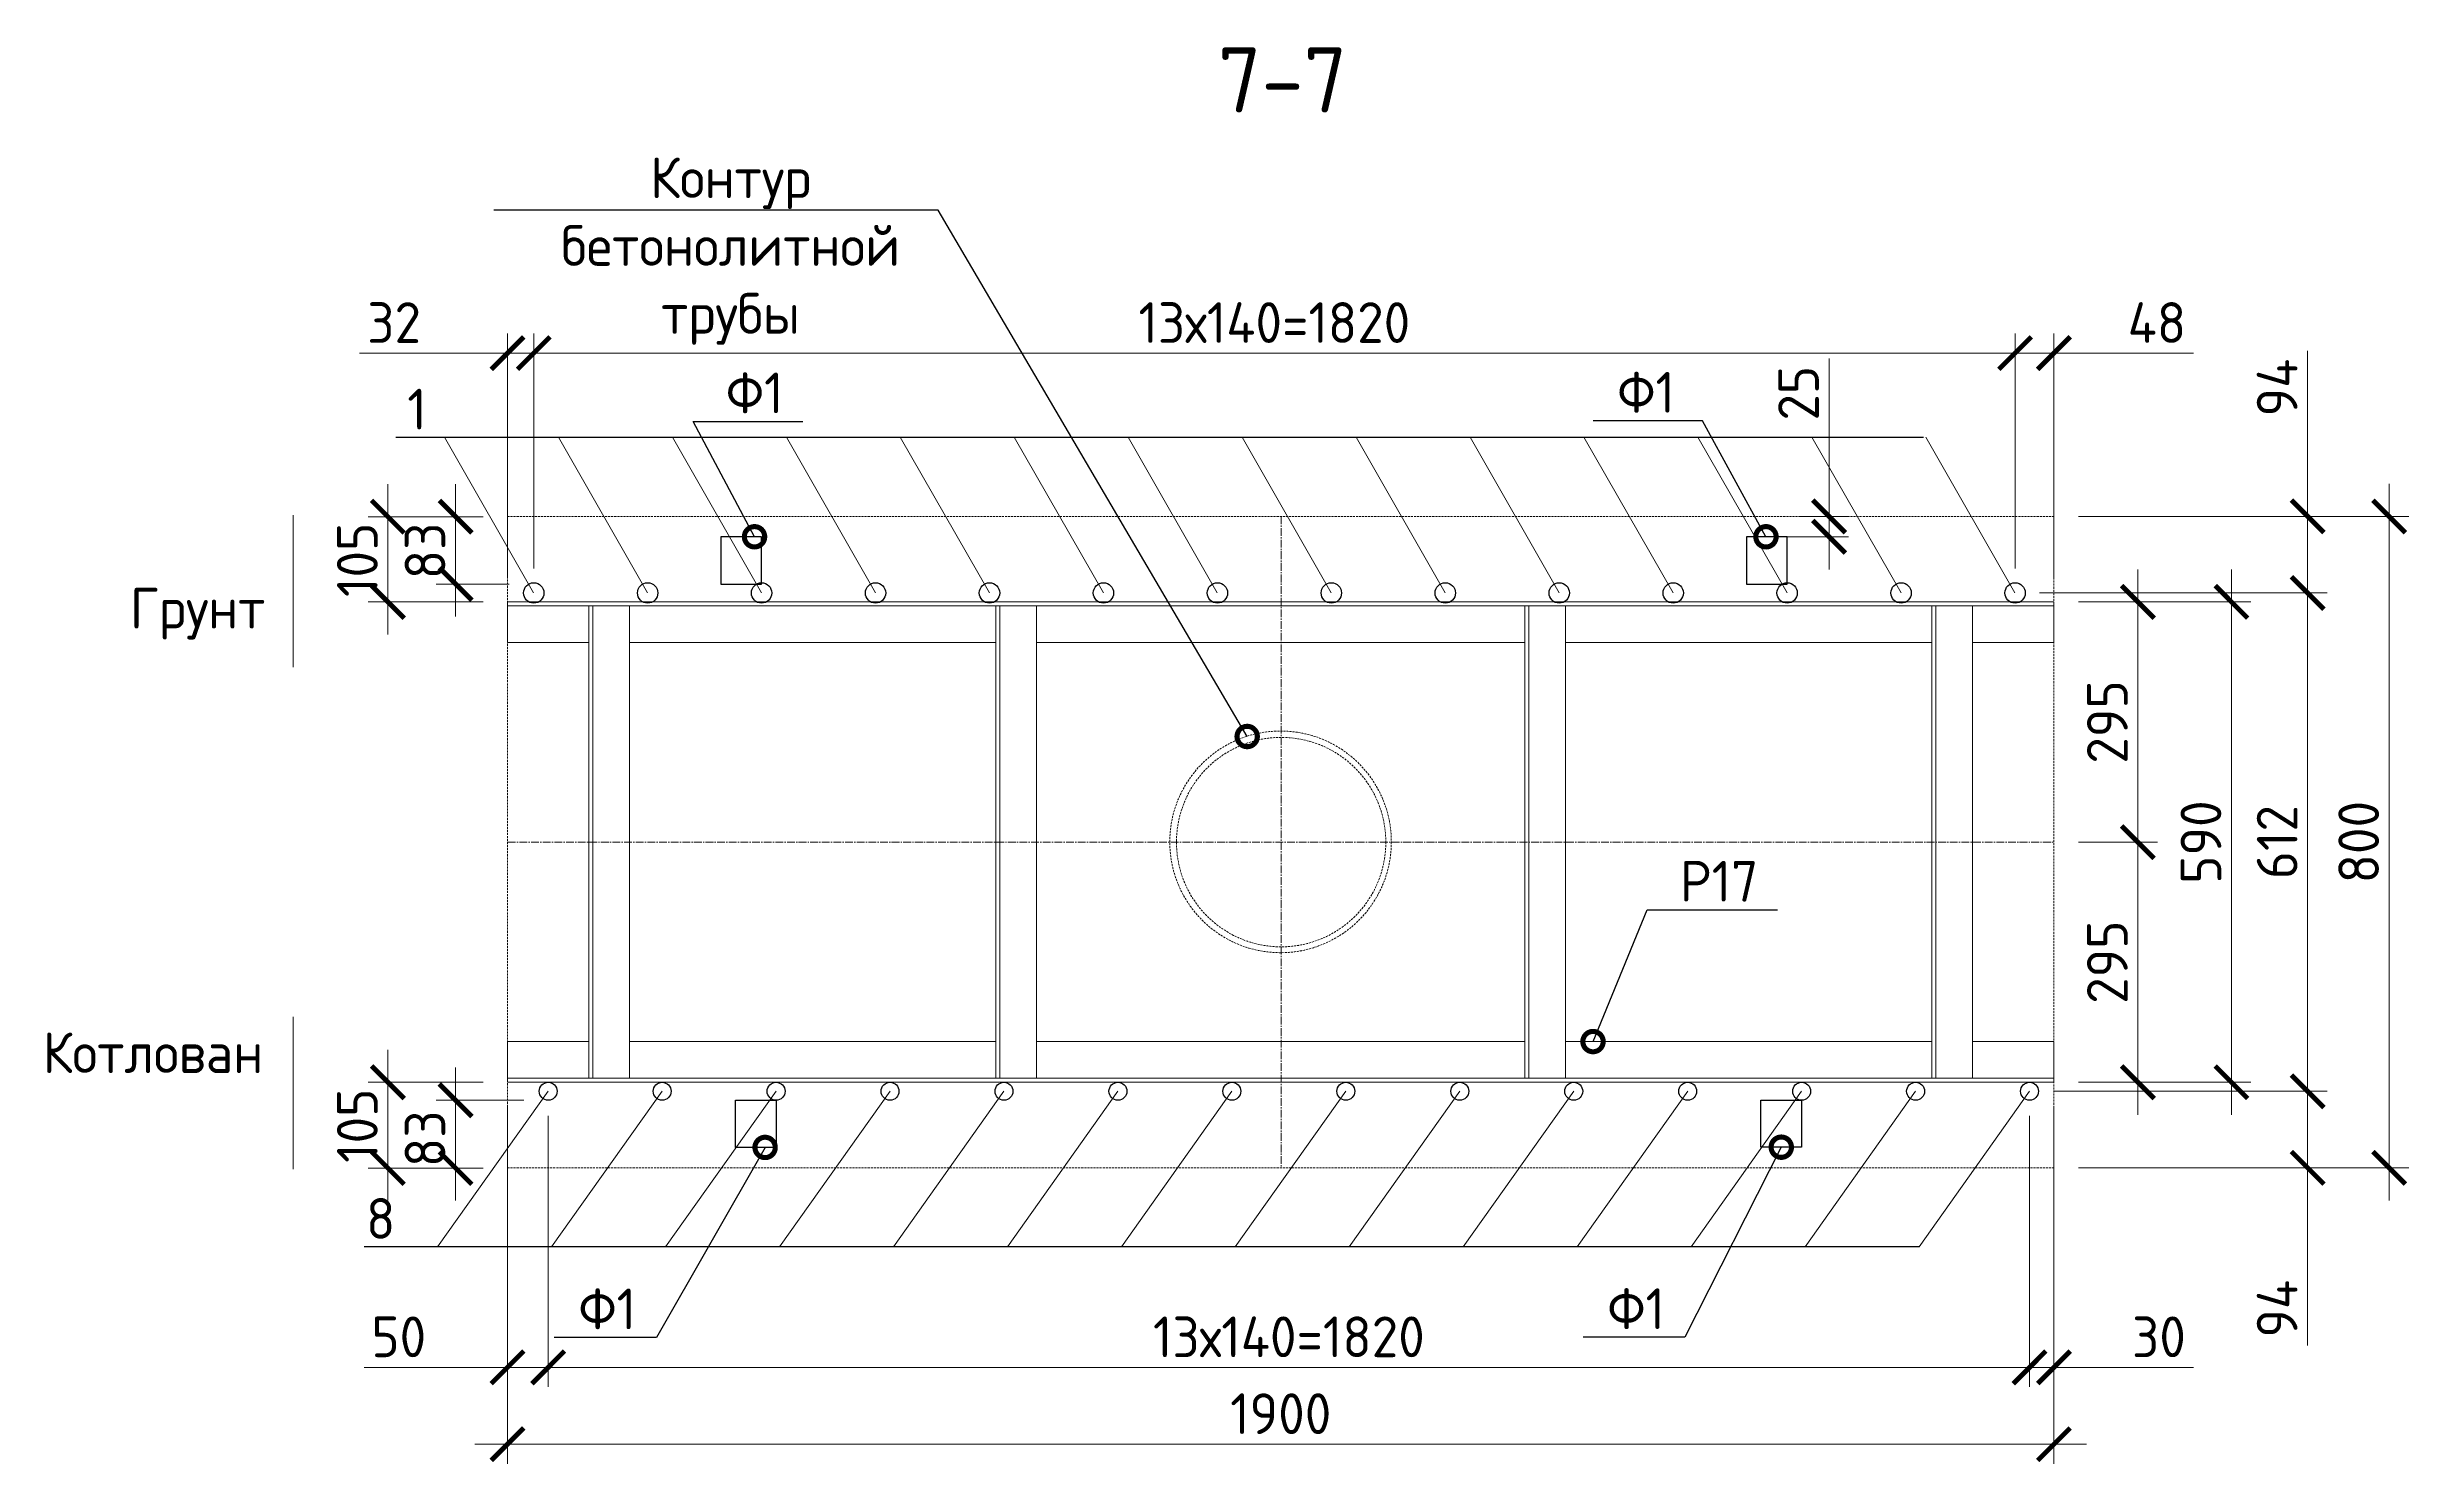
# Model space of a CAD drawing. Header units: millimetres. Extents: x -65574 to 111613, y -106550 to -50518.
# Drawn here: x 18246 to 21147, y -66357 to -64617 of the extents above; entities that cross this region are included whole.
import ezdxf
from ezdxf import colors
from ezdxf.entities.mleader import LeaderData, LeaderLine
from ezdxf.math import Vec2, Vec3

# ---------------------------------------------------------------- set-up
doc = ezdxf.new("R2010")
doc.units = ezdxf.units.MM
doc.linetypes.add('CENTER2', pattern=[28.575, 19.05, -3.175, 3.175, -3.175])
doc.linetypes.add('невидимая', pattern=[0.375, 0.25, -0.125])
doc.layers.get('Defpoints').update_dxf_attribs({"color": 6})
doc.styles.add('GOST-2.304_Type-B', font='GOST Common.ttf')
doc.dimstyles.new('УРСТ', dxfattribs={"dimtxt": 2.5, "dimasz": 2, "dimexe": 1.2, "dimexo": 1.5, "dimtad": 1, "dimdec": 0, "dimrnd": 1, "dimtxsty": 'GOST-2.304_Type-B', "dimblk": 'ARCHTICK', "dimcen": 2, "dimdle": 2, "dimazin": 3, "dimtfac": 1, "dimtdec": 0, "dimtmove": 1, "dimatfit": 0, "dimldrblk": 'NONE', "dimlwd": 15, "dimlwe": 15})

# ---------------------------------------------------------------- blocks, each defined once
blk = doc.blocks.new('_ArchTick')
at = {"color": 0, "linetype": 'ByBlock', "const_width": 0.15}
blk.add_lwpolyline([(-0.5, -0.5), (0.5, 0.5)], dxfattribs=at)
blk = doc.blocks.new('*D322')
at = {"color": 0, "lineweight": 15, "ltscale": 100, "transparency": 16777216}
for p, q in [((18843.3, -65257.6), (18843.3, -64969)), ((20663.3, -65257.6), (20663.3, -64969)), ((18803.3, -64993), (20703.3, -64993))]:
    blk.add_line(p, q, dxfattribs=at)
at = {"layer": 'Defpoints', "color": 0, "lineweight": -2, "ltscale": 100, "transparency": 16777216}
for p in [(20663.3, -64993), (18843.3, -65287.6), (20663.3, -65287.6)]:
    blk.add_point(p, dxfattribs=at)
at = {"color": 0, "lineweight": 15, "ltscale": 100, "transparency": 16777216, "xscale": 40, "yscale": 40, "zscale": 40, "rotation": 180}
blk.add_blockref('_ArchTick', (18843.3, -64993), dxfattribs=at)
at = {"color": 0, "lineweight": 15, "ltscale": 100, "transparency": 16777216, "xscale": 40, "yscale": 40, "zscale": 40}
blk.add_blockref('_ArchTick', (20663.3, -64993), dxfattribs=at)
at = {"color": 0, "lineweight": 15, "ltscale": 100, "transparency": 16777216, "insert": (19753.3, -64955.5), "char_height": 50, "attachment_point": 5, "style": 'GOST-2.304_Type-B'}
blk.add_mtext('\\A1;13х140=1820', dxfattribs=at)
blk = doc.blocks.new('_None')
blk = doc.blocks.new('*D323')
at = {"color": 0, "lineweight": 15, "ltscale": 100, "transparency": 16777216}
for p, q in [((18811.1, -65268.6), (18811.1, -64969)), ((18843.3, -65257.6), (18843.3, -64969)), ((18629.3, -64993), (18811.1, -64993)), ((18811.1, -64993), (18771.1, -64993)), ((18843.3, -64993), (18811.1, -64993)), ((18843.3, -64993), (18811.1, -64993)), ((18843.3, -64993), (18883.3, -64993))]:
    blk.add_line(p, q, dxfattribs=at)
at = {"layer": 'Defpoints', "color": 0, "lineweight": -2, "ltscale": 100, "transparency": 16777216}
for p in [(18811.1, -64993), (18811.1, -65298.6), (18843.3, -65287.6)]:
    blk.add_point(p, dxfattribs=at)
at = {"color": 0, "lineweight": 15, "ltscale": 100, "transparency": 16777216, "xscale": 40, "yscale": 40, "zscale": 40}
blk.add_blockref('_ArchTick', (18811.1, -64993), dxfattribs=at)
at = {"color": 0, "lineweight": 15, "ltscale": 100, "transparency": 16777216, "xscale": 40, "yscale": 40, "zscale": 40, "rotation": 180}
blk.add_blockref('_ArchTick', (18843.3, -64993), dxfattribs=at)
at = {"color": 0, "lineweight": 15, "ltscale": 100, "transparency": 16777216, "insert": (18671.8, -64955.5), "char_height": 50, "attachment_point": 5, "style": 'GOST-2.304_Type-B'}
blk.add_mtext('\\A1;32', dxfattribs=at)
blk = doc.blocks.new('*D324')
at = {"color": 0, "lineweight": 15, "ltscale": 100, "transparency": 16777216}
for p, q in [((20663.3, -65257.6), (20663.3, -64969)), ((20711.1, -65268.6), (20711.1, -64969)), ((20663.3, -64993), (20623.3, -64993)), ((20663.3, -64993), (20711.1, -64993)), ((20663.3, -64993), (20711.1, -64993)), ((20711.1, -64993), (20751.1, -64993)), ((20882.6, -64993), (20711.1, -64993))]:
    blk.add_line(p, q, dxfattribs=at)
at = {"layer": 'Defpoints', "color": 0, "lineweight": -2, "ltscale": 100, "transparency": 16777216}
for p in [(20711.1, -64993), (20663.3, -65287.6), (20711.1, -65298.6)]:
    blk.add_point(p, dxfattribs=at)
at = {"color": 0, "lineweight": 15, "ltscale": 100, "transparency": 16777216, "xscale": 40, "yscale": 40, "zscale": 40}
blk.add_blockref('_ArchTick', (20663.3, -64993), dxfattribs=at)
at = {"color": 0, "lineweight": 15, "ltscale": 100, "transparency": 16777216, "xscale": 40, "yscale": 40, "zscale": 40, "rotation": 180}
blk.add_blockref('_ArchTick', (20711.1, -64993), dxfattribs=at)
at = {"color": 0, "lineweight": 15, "ltscale": 100, "transparency": 16777216, "insert": (20837.6, -64955.5), "char_height": 50, "attachment_point": 5, "style": 'GOST-2.304_Type-B'}
blk.add_mtext('\\A1;48', dxfattribs=at)
blk = doc.blocks.new('*D325')
at = {"color": 0, "lineweight": 15, "ltscale": 100, "transparency": 16777216}
for p, q in [((18861.1, -65929.6), (18861.1, -66262.7)), ((20681.1, -65929.6), (20681.1, -66262.7)), ((18821.1, -66238.7), (20721.1, -66238.7))]:
    blk.add_line(p, q, dxfattribs=at)
at = {"layer": 'Defpoints', "color": 0, "lineweight": -2, "ltscale": 100, "transparency": 16777216}
for p in [(18861.1, -65899.6), (20681.1, -65899.6), (20681.1, -66238.7)]:
    blk.add_point(p, dxfattribs=at)
at = {"color": 0, "lineweight": 15, "ltscale": 100, "transparency": 16777216, "xscale": 40, "yscale": 40, "zscale": 40, "rotation": 180}
blk.add_blockref('_ArchTick', (18861.1, -66238.7), dxfattribs=at)
at = {"color": 0, "lineweight": 15, "ltscale": 100, "transparency": 16777216, "xscale": 40, "yscale": 40, "zscale": 40}
blk.add_blockref('_ArchTick', (20681.1, -66238.7), dxfattribs=at)
at = {"color": 0, "lineweight": 15, "ltscale": 100, "transparency": 16777216, "insert": (19771.1, -66201.2), "char_height": 50, "attachment_point": 5, "style": 'GOST-2.304_Type-B'}
blk.add_mtext('\\A1;13х140=1820', dxfattribs=at)
blk = doc.blocks.new('*D326')
at = {"color": 0, "lineweight": 15, "ltscale": 100, "transparency": 16777216}
for p, q in [((18811.1, -65918.6), (18811.1, -66262.7)), ((18861.1, -65929.6), (18861.1, -66262.7)), ((18635, -66238.7), (18811.1, -66238.7)), ((18811.1, -66238.7), (18771.1, -66238.7)), ((18861.1, -66238.7), (18811.1, -66238.7)), ((18861.1, -66238.7), (18811.1, -66238.7)), ((18861.1, -66238.7), (18901.1, -66238.7))]:
    blk.add_line(p, q, dxfattribs=at)
at = {"layer": 'Defpoints', "color": 0, "lineweight": -2, "ltscale": 100, "transparency": 16777216}
for p in [(18811.1, -65888.6), (18861.1, -65899.6), (18811.1, -66238.7)]:
    blk.add_point(p, dxfattribs=at)
at = {"color": 0, "lineweight": 15, "ltscale": 100, "transparency": 16777216, "xscale": 40, "yscale": 40, "zscale": 40}
blk.add_blockref('_ArchTick', (18811.1, -66238.7), dxfattribs=at)
at = {"color": 0, "lineweight": 15, "ltscale": 100, "transparency": 16777216, "xscale": 40, "yscale": 40, "zscale": 40, "rotation": 180}
blk.add_blockref('_ArchTick', (18861.1, -66238.7), dxfattribs=at)
at = {"color": 0, "lineweight": 15, "ltscale": 100, "transparency": 16777216, "insert": (18677.5, -66201.2), "char_height": 50, "attachment_point": 5, "style": 'GOST-2.304_Type-B'}
blk.add_mtext('\\A1;50', dxfattribs=at)
blk = doc.blocks.new('*D327')
at = {"color": 0, "lineweight": 15, "ltscale": 100, "transparency": 16777216}
for p, q in [((20711.1, -65918.6), (20711.1, -66262.7)), ((20681.1, -65929.6), (20681.1, -66262.7)), ((20681.1, -66238.7), (20641.1, -66238.7)), ((20681.1, -66238.7), (20711.1, -66238.7)), ((20681.1, -66238.7), (20711.1, -66238.7)), ((20711.1, -66238.7), (20751.1, -66238.7)), ((20882.6, -66238.7), (20711.1, -66238.7))]:
    blk.add_line(p, q, dxfattribs=at)
at = {"layer": 'Defpoints', "color": 0, "lineweight": -2, "ltscale": 100, "transparency": 16777216}
for p in [(20711.1, -65888.6), (20681.1, -65899.6), (20711.1, -66238.7)]:
    blk.add_point(p, dxfattribs=at)
at = {"color": 0, "lineweight": 15, "ltscale": 100, "transparency": 16777216, "xscale": 40, "yscale": 40, "zscale": 40}
blk.add_blockref('_ArchTick', (20681.1, -66238.7), dxfattribs=at)
at = {"color": 0, "lineweight": 15, "ltscale": 100, "transparency": 16777216, "xscale": 40, "yscale": 40, "zscale": 40, "rotation": 180}
blk.add_blockref('_ArchTick', (20711.1, -66238.7), dxfattribs=at)
at = {"color": 0, "lineweight": 15, "ltscale": 100, "transparency": 16777216, "insert": (20840.1, -66201.2), "char_height": 50, "attachment_point": 5, "style": 'GOST-2.304_Type-B'}
blk.add_mtext('\\A1;30', dxfattribs=at)
blk = doc.blocks.new('*D328')
at = {"color": 0, "lineweight": 15, "ltscale": 100, "transparency": 16777216}
for p, q in [((20929.2, -65258.6), (20929.2, -65928.6)), ((20741.1, -65298.6), (20953.2, -65298.6)), ((20741.1, -65888.6), (20953.2, -65888.6))]:
    blk.add_line(p, q, dxfattribs=at)
at = {"layer": 'Defpoints', "color": 0, "lineweight": -2, "ltscale": 100, "transparency": 16777216}
for p in [(20711.1, -65298.6), (20711.1, -65888.6), (20929.2, -65888.6)]:
    blk.add_point(p, dxfattribs=at)
at = {"color": 0, "lineweight": 15, "ltscale": 100, "transparency": 16777216, "xscale": 40, "yscale": 40, "zscale": 40}
for p, rotation in [((20929.2, -65298.6), 90), ((20929.2, -65888.6), 270)]:
    blk.add_blockref('_ArchTick', p, dxfattribs=dict(at, rotation=rotation))
at = {"color": 0, "lineweight": 15, "ltscale": 100, "transparency": 16777216, "insert": (20891.7, -65593.6), "char_height": 50, "attachment_point": 5, "rotation": 90, "style": 'GOST-2.304_Type-B'}
blk.add_mtext('\\A1;590', dxfattribs=at)
blk = doc.blocks.new('*D329')
at = {"color": 0, "lineweight": 15, "ltscale": 100, "transparency": 16777216}
for p, q in [((21022.8, -65247.6), (21022.8, -65939.6)), ((20693.3, -65287.6), (21046.8, -65287.6)), ((20711.1, -65899.6), (21046.8, -65899.6))]:
    blk.add_line(p, q, dxfattribs=at)
at = {"layer": 'Defpoints', "color": 0, "lineweight": -2, "ltscale": 100, "transparency": 16777216}
for p in [(20663.3, -65287.6), (20681.1, -65899.6), (21022.8, -65899.6)]:
    blk.add_point(p, dxfattribs=at)
at = {"color": 0, "lineweight": 15, "ltscale": 100, "transparency": 16777216, "xscale": 40, "yscale": 40, "zscale": 40}
for p, rotation in [((21022.8, -65287.6), 90), ((21022.8, -65899.6), 270)]:
    blk.add_blockref('_ArchTick', p, dxfattribs=dict(at, rotation=rotation))
at = {"color": 0, "lineweight": 15, "ltscale": 100, "transparency": 16777216, "insert": (20985.3, -65593.6), "char_height": 50, "attachment_point": 5, "rotation": 90, "style": 'GOST-2.304_Type-B'}
blk.add_mtext('\\A1;612', dxfattribs=at)
blk = doc.blocks.new('*U244')
at = {"linetype": 'ByBlock', "lineweight": 15, "ltscale": 100}
blk.add_lwpolyline([(54.3, -95.6), (-55.2, 95.6)], dxfattribs=at)
blk = doc.blocks.new('*U245')
at = {"color": 0, "linetype": 'ByBlock', "lineweight": -2, "transparency": 16777216}
for p in [(0, 0), (140, 0), (280, 0), (420, 0), (560, 0), (700, 0), (840, 0), (980, 0), (1120, 0), (1260, 0), (1400, 0), (1540, 0), (1680, 0), (1820, 0)]:
    blk.add_blockref('*U244', p, dxfattribs=at)
blk = doc.blocks.new('*D330')
at = {"color": 0, "lineweight": 15, "ltscale": 100, "transparency": 16777216}
for p, q in [((21022.8, -65899.6), (21022.8, -65859.6)), ((20711.1, -65899.6), (21046.8, -65899.6)), ((21022.8, -65899.6), (21022.8, -65993.6)), ((21022.8, -65899.6), (21022.8, -65993.6)), ((20741.1, -65993.6), (21046.8, -65993.6)), ((21022.8, -65993.6), (21022.8, -66033.6)), ((21022.8, -66211.7), (21022.8, -65993.6))]:
    blk.add_line(p, q, dxfattribs=at)
at = {"layer": 'Defpoints', "color": 0, "lineweight": -2, "ltscale": 100, "transparency": 16777216}
for p in [(20681.1, -65899.6), (20711.1, -65993.6), (21022.8, -65993.6)]:
    blk.add_point(p, dxfattribs=at)
at = {"color": 0, "lineweight": 15, "ltscale": 100, "transparency": 16777216, "xscale": 40, "yscale": 40, "zscale": 40}
for p, rotation in [((21022.8, -65899.6), 270), ((21022.8, -65993.6), 90)]:
    blk.add_blockref('_ArchTick', p, dxfattribs=dict(at, rotation=rotation))
at = {"color": 0, "lineweight": 15, "ltscale": 100, "transparency": 16777216, "insert": (20985.3, -66166.7), "char_height": 50, "attachment_point": 5, "rotation": 90, "style": 'GOST-2.304_Type-B'}
blk.add_mtext('\\A1;94', dxfattribs=at)
blk = doc.blocks.new('*D331')
at = {"color": 0, "lineweight": 15, "ltscale": 100, "transparency": 16777216}
for p, q in [((21022.8, -64990.4), (21022.8, -65193.6)), ((21022.8, -65193.6), (21022.8, -65153.6)), ((20741.1, -65193.6), (21046.8, -65193.6)), ((21022.8, -65287.6), (21022.8, -65193.6)), ((21022.8, -65287.6), (21022.8, -65193.6)), ((20693.3, -65287.6), (21046.8, -65287.6)), ((21022.8, -65287.6), (21022.8, -65327.6))]:
    blk.add_line(p, q, dxfattribs=at)
at = {"layer": 'Defpoints', "color": 0, "lineweight": -2, "ltscale": 100, "transparency": 16777216}
for p in [(20711.1, -65193.6), (21022.8, -65193.6), (20663.3, -65287.6)]:
    blk.add_point(p, dxfattribs=at)
at = {"color": 0, "lineweight": 15, "ltscale": 100, "transparency": 16777216, "xscale": 40, "yscale": 40, "zscale": 40}
for p, rotation in [((21022.8, -65193.6), 270), ((21022.8, -65287.6), 90)]:
    blk.add_blockref('_ArchTick', p, dxfattribs=dict(at, rotation=rotation))
at = {"color": 0, "lineweight": 15, "ltscale": 100, "transparency": 16777216, "insert": (20985.3, -65035.4), "char_height": 50, "attachment_point": 5, "rotation": 90, "style": 'GOST-2.304_Type-B'}
blk.add_mtext('\\A1;94', dxfattribs=at)
blk = doc.blocks.new('*D332')
at = {"color": 0, "lineweight": 15, "ltscale": 100, "transparency": 16777216}
for p, q in [((21123, -65153.6), (21123, -66033.6)), ((20741.1, -65193.6), (21147, -65193.6)), ((20741.1, -65993.6), (21147, -65993.6))]:
    blk.add_line(p, q, dxfattribs=at)
at = {"layer": 'Defpoints', "color": 0, "lineweight": -2, "ltscale": 100, "transparency": 16777216}
for p in [(20711.1, -65193.6), (20711.1, -65993.6), (21123, -65993.6)]:
    blk.add_point(p, dxfattribs=at)
at = {"color": 0, "lineweight": 15, "ltscale": 100, "transparency": 16777216, "xscale": 40, "yscale": 40, "zscale": 40}
for p, rotation in [((21123, -65193.6), 90), ((21123, -65993.6), 270)]:
    blk.add_blockref('_ArchTick', p, dxfattribs=dict(at, rotation=rotation))
at = {"color": 0, "lineweight": 15, "ltscale": 100, "transparency": 16777216, "insert": (21085.5, -65593.6), "char_height": 50, "attachment_point": 5, "rotation": 90, "style": 'GOST-2.304_Type-B'}
blk.add_mtext('\\A1;800', dxfattribs=at)
blk = doc.blocks.new('*D333')
at = {"color": 0, "lineweight": 15, "ltscale": 100, "transparency": 16777216}
for p, q in [((20814.2, -65258.6), (20814.2, -65633.6)), ((20741.1, -65298.6), (20838.2, -65298.6)), ((20741.1, -65593.6), (20838.2, -65593.6))]:
    blk.add_line(p, q, dxfattribs=at)
at = {"layer": 'Defpoints', "color": 0, "lineweight": -2, "ltscale": 100, "transparency": 16777216}
for p in [(20711.1, -65298.6), (20711.1, -65593.6), (20814.2, -65593.6)]:
    blk.add_point(p, dxfattribs=at)
at = {"color": 0, "lineweight": 15, "ltscale": 100, "transparency": 16777216, "xscale": 40, "yscale": 40, "zscale": 40}
for p, rotation in [((20814.2, -65298.6), 90), ((20814.2, -65593.6), 270)]:
    blk.add_blockref('_ArchTick', p, dxfattribs=dict(at, rotation=rotation))
at = {"color": 0, "lineweight": 15, "ltscale": 100, "transparency": 16777216, "insert": (20776.7, -65446.1), "char_height": 50, "attachment_point": 5, "rotation": 90, "style": 'GOST-2.304_Type-B'}
blk.add_mtext('\\A1;295', dxfattribs=at)
blk = doc.blocks.new('*D334')
at = {"color": 0, "lineweight": 15, "ltscale": 100, "transparency": 16777216}
for p, q in [((20814.2, -65928.6), (20814.2, -65553.6)), ((20741.1, -65593.6), (20838.2, -65593.6)), ((20741.1, -65888.6), (20838.2, -65888.6))]:
    blk.add_line(p, q, dxfattribs=at)
at = {"layer": 'Defpoints', "color": 0, "lineweight": -2, "ltscale": 100, "transparency": 16777216}
for p in [(20711.1, -65593.6), (20814.2, -65593.6), (20711.1, -65888.6)]:
    blk.add_point(p, dxfattribs=at)
at = {"color": 0, "lineweight": 15, "ltscale": 100, "transparency": 16777216, "xscale": 40, "yscale": 40, "zscale": 40}
for p, rotation in [((20814.2, -65593.6), 90), ((20814.2, -65888.6), 270)]:
    blk.add_blockref('_ArchTick', p, dxfattribs=dict(at, rotation=rotation))
at = {"color": 0, "lineweight": 15, "ltscale": 100, "transparency": 16777216, "insert": (20776.7, -65741.1), "char_height": 50, "attachment_point": 5, "rotation": 90, "style": 'GOST-2.304_Type-B'}
blk.add_mtext('\\A1;295', dxfattribs=at)
blk = doc.blocks.new('_DotSmall')
at = {"color": 0, "linetype": 'ByBlock', "const_width": 0.5}
blk.add_lwpolyline([(-0.0625, 0, 1), (0.0625, 0, 1)], format="xyb", close=True, dxfattribs=at)
blk = doc.blocks.new('*U289')
at = {"lineweight": 30}
blk.add_circle((0, 0), 12.5, dxfattribs=at)
blk = doc.blocks.new('*U290')
at = {"color": 0, "linetype": 'ByBlock', "lineweight": -2, "transparency": 16777216}
for p in [(0, 0), (140, 0), (280, 0), (420, 0), (560, 0), (700, 0), (840, 0), (980, 0), (1120, 0), (1260, 0), (1400, 0), (1540, 0), (1680, 0), (1820, 0)]:
    blk.add_blockref('*U289', p, dxfattribs=at)
blk = doc.blocks.new('*D405')
at = {"color": 0, "lineweight": 15, "transparency": 16777216}
for p, q in [((20434.8, -64999.8), (20434.8, -65193.6)), ((20434.8, -65193.6), (20434.8, -65153.6)), ((20399.8, -65193.6), (20458.8, -65193.6)), ((20434.8, -65218.6), (20434.8, -65193.6)), ((20434.8, -65218.6), (20434.8, -65193.6)), ((20383.3, -65218.6), (20458.8, -65218.6)), ((20434.8, -65218.6), (20434.8, -65258.6))]:
    blk.add_line(p, q, dxfattribs=at)
at = {"layer": 'Defpoints', "color": 0, "lineweight": -2, "transparency": 16777216}
for p in [(20399.8, -65193.6), (20434.8, -65193.6), (20383.3, -65218.6)]:
    blk.add_point(p, dxfattribs=at)
at = {"color": 0, "lineweight": 15, "transparency": 16777216, "xscale": 40, "yscale": 40, "zscale": 40}
for p, rotation in [((20434.8, -65193.6), 270), ((20434.8, -65218.6), 90)]:
    blk.add_blockref('_ArchTick', p, dxfattribs=dict(at, rotation=rotation))
at = {"color": 0, "lineweight": 15, "transparency": 16777216, "insert": (20397.3, -65042.3), "char_height": 50, "attachment_point": 5, "rotation": 90, "style": 'GOST-2.304_Type-B'}
blk.add_mtext('\\A1;25', dxfattribs=at)
blk = doc.blocks.new('*D430')
at = {"color": 0, "lineweight": 15, "ltscale": 100, "transparency": 16777216}
for p, q in [((18747.3, -65870.6), (18747.3, -66033.9)), ((18831.1, -65910.6), (18723.3, -65910.6)), ((18781.1, -65993.9), (18723.3, -65993.9))]:
    blk.add_line(p, q, dxfattribs=at)
at = {"layer": 'Defpoints', "color": 0, "lineweight": -2, "ltscale": 100, "transparency": 16777216}
for p in [(18861.1, -65910.6), (18747.3, -65993.9), (18811.1, -65993.9)]:
    blk.add_point(p, dxfattribs=at)
at = {"color": 0, "lineweight": 15, "ltscale": 100, "transparency": 16777216, "xscale": 40, "yscale": 40, "zscale": 40}
for p, rotation in [((18747.3, -65910.6), 90), ((18747.3, -65993.9), 270)]:
    blk.add_blockref('_ArchTick', p, dxfattribs=dict(at, rotation=rotation))
at = {"color": 0, "lineweight": 15, "ltscale": 100, "transparency": 16777216, "insert": (18709.8, -65957.9), "char_height": 50, "attachment_point": 5, "rotation": 90, "style": 'GOST-2.304_Type-B'}
blk.add_mtext('\\A1;83', dxfattribs=at)
blk = doc.blocks.new('*D431')
at = {"color": 0, "lineweight": 15, "ltscale": 100, "transparency": 16777216}
for p, q in [((18747.3, -65316.6), (18747.3, -65153.9)), ((18781.1, -65193.9), (18723.3, -65193.9)), ((18813.3, -65276.6), (18723.3, -65276.6))]:
    blk.add_line(p, q, dxfattribs=at)
at = {"layer": 'Defpoints', "color": 0, "lineweight": -2, "ltscale": 100, "transparency": 16777216}
for p in [(18747.3, -65193.9), (18811.1, -65193.9), (18843.3, -65276.6)]:
    blk.add_point(p, dxfattribs=at)
at = {"color": 0, "lineweight": 15, "ltscale": 100, "transparency": 16777216, "xscale": 40, "yscale": 40, "zscale": 40}
for p, rotation in [((18747.3, -65193.9), 90), ((18747.3, -65276.6), 270)]:
    blk.add_blockref('_ArchTick', p, dxfattribs=dict(at, rotation=rotation))
at = {"color": 0, "lineweight": 15, "ltscale": 100, "transparency": 16777216, "insert": (18709.8, -65235.9), "char_height": 50, "attachment_point": 5, "rotation": 90, "style": 'GOST-2.304_Type-B'}
blk.add_mtext('\\A1;83', dxfattribs=at)
blk = doc.blocks.new('*D432')
at = {"color": 0, "lineweight": 15, "ltscale": 100, "transparency": 16777216}
for p, q in [((18664.1, -65153.9), (18664.1, -65338.6)), ((18781.1, -65193.9), (18640.1, -65193.9)), ((18781.1, -65298.6), (18640.1, -65298.6))]:
    blk.add_line(p, q, dxfattribs=at)
at = {"layer": 'Defpoints', "color": 0, "lineweight": -2, "ltscale": 100, "transparency": 16777216}
for p in [(18811.1, -65193.9), (18664.1, -65298.6), (18811.1, -65298.6)]:
    blk.add_point(p, dxfattribs=at)
at = {"color": 0, "lineweight": 15, "ltscale": 100, "transparency": 16777216, "xscale": 40, "yscale": 40, "zscale": 40}
for p, rotation in [((18664.1, -65193.9), 90), ((18664.1, -65298.6), 270)]:
    blk.add_blockref('_ArchTick', p, dxfattribs=dict(at, rotation=rotation))
at = {"color": 0, "lineweight": 15, "ltscale": 100, "transparency": 16777216, "insert": (18626.6, -65246.9), "char_height": 50, "attachment_point": 5, "rotation": 90, "style": 'GOST-2.304_Type-B'}
blk.add_mtext('\\A1;105', dxfattribs=at)
blk = doc.blocks.new('*D433')
at = {"color": 0, "lineweight": 15, "transparency": 16777216}
for p, q in [((18664.1, -65848.6), (18664.1, -66033.9)), ((18781.1, -65888.6), (18640.1, -65888.6)), ((18781.1, -65993.9), (18640.1, -65993.9))]:
    blk.add_line(p, q, dxfattribs=at)
at = {"layer": 'Defpoints', "color": 0, "lineweight": -2, "transparency": 16777216}
for p in [(18811.1, -65888.6), (18664.1, -65993.9), (18811.1, -65993.9)]:
    blk.add_point(p, dxfattribs=at)
at = {"color": 0, "lineweight": 15, "transparency": 16777216, "xscale": 40, "yscale": 40, "zscale": 40}
for p, rotation in [((18664.1, -65888.6), 90), ((18664.1, -65993.9), 270)]:
    blk.add_blockref('_ArchTick', p, dxfattribs=dict(at, rotation=rotation))
at = {"color": 0, "lineweight": 15, "transparency": 16777216, "insert": (18626.6, -65941.9), "char_height": 50, "attachment_point": 5, "rotation": 90, "style": 'GOST-2.304_Type-B'}
blk.add_mtext('\\A1;105', dxfattribs=at)
blk = doc.blocks.new('*D440')
at = {"color": 0, "lineweight": 15, "transparency": 16777216}
for p, q in [((18811.1, -65918.6), (18811.1, -66357.1)), ((20711.1, -65918.6), (20711.1, -66357.1)), ((18771.1, -66333.1), (20751.1, -66333.1))]:
    blk.add_line(p, q, dxfattribs=at)
at = {"layer": 'Defpoints', "color": 0, "lineweight": -2, "transparency": 16777216}
for p in [(18811.1, -65888.6), (20711.1, -65888.6), (20711.1, -66333.1)]:
    blk.add_point(p, dxfattribs=at)
at = {"color": 0, "lineweight": 15, "transparency": 16777216, "xscale": 40, "yscale": 40, "zscale": 40, "rotation": 180}
blk.add_blockref('_ArchTick', (18811.1, -66333.1), dxfattribs=at)
at = {"color": 0, "lineweight": 15, "transparency": 16777216, "xscale": 40, "yscale": 40, "zscale": 40}
blk.add_blockref('_ArchTick', (20711.1, -66333.1), dxfattribs=at)
at = {"color": 0, "lineweight": 15, "transparency": 16777216, "insert": (19761.1, -66295.6), "char_height": 50, "attachment_point": 5, "style": 'GOST-2.304_Type-B'}
blk.add_mtext('\\A1;1900', dxfattribs=at)
blk = doc.blocks.new('*U257')
at = {"linetype": 'ByBlock', "lineweight": 15, "ltscale": 100}
blk.add_lwpolyline([(80.6, -95.6), (-55.2, 95.6)], dxfattribs=at)
blk = doc.blocks.new('*U258')
at = {"color": 0, "linetype": 'ByBlock', "lineweight": -2, "transparency": 16777216}
for p in [(0, 0), (140, 0), (280, 0), (420, 0), (560, 0), (700, 0), (840, 0), (980, 0), (1120, 0), (1260, 0), (1400, 0), (1540, 0), (1680, 0), (1820, 0)]:
    blk.add_blockref('*U257', p, dxfattribs=at)
blk = doc.blocks.new('*U255')
at = {"lineweight": 30, "ltscale": 100}
blk.add_circle((4.8, 2.7), 11, dxfattribs=at)
blk = doc.blocks.new('*U256')
at = {"color": 0, "linetype": 'ByBlock', "lineweight": -2, "transparency": 16777216}
for p in [(0, 0), (140, 0), (280, 0), (420, 0), (560, 0), (700, 0), (840, 0), (980, 0), (1120, 0), (1260, 0), (1400, 0), (1540, 0), (1680, 0), (1820, 0)]:
    blk.add_blockref('*U255', p, dxfattribs=at)

msp = doc.modelspace()

# ---------------------------------------------------------------- linework, layer by layer
at = {"linetype": 'CENTER2', "lineweight": 5, "ltscale": 0.5}
for p, q in [((19761.6, -65193.6), (19761.6, -65993.6)), ((18811.6, -65593.6), (20711.6, -65593.6))]:
    msp.add_line(p, q, dxfattribs=at)
at = {"lineweight": 15, "ltscale": 100}
for p, q in [((20711.1, -65303.6), (18811.1, -65303.6)), ((18916.1, -65303.6), (18916.1, -65883.6)), ((19416.1, -65303.6), (19416.1, -65883.6)), ((20066.1, -65303.6), (20066.1, -65883.6)), ((20566.1, -65303.6), (20566.1, -65883.6)), ((20711.1, -65883.6), (18811.1, -65883.6))]:
    msp.add_line(p, q, dxfattribs=at)
for points in [[(18547.8, -65378.8), (18547.8, -65192)], [(18911.1, -65348.6), (18811.1, -65348.6), (18811.1, -65298.6), (20711.1, -65298.6), (20711.1, -65348.6), (20611.1, -65348.6)], [(19411.1, -65348.6), (18961.1, -65348.6)], [(20061.1, -65348.6), (19461.1, -65348.6)], [(20561.1, -65348.6), (20111.1, -65348.6)], [(18547.8, -65808.4), (18547.8, -65995.2)], [(18911.1, -65838.6), (18811.1, -65838.6), (18811.1, -65888.6), (20711.1, -65888.6), (20711.1, -65838.6), (20611.1, -65838.6)], [(18911.1, -65838.6), (18811.1, -65838.6), (18811.1, -65888.6), (20711.1, -65888.6), (20711.1, -65838.6), (20611.1, -65838.6)], [(19411.1, -65838.6), (18961.1, -65838.6)], [(20061.1, -65838.6), (19461.1, -65838.6)], [(20561.1, -65838.6), (20111.1, -65838.6)]]:
    msp.add_lwpolyline(points, dxfattribs=at)
at = {"linetype": 'невидимая', "lineweight": 15, "ltscale": 10}
msp.add_lwpolyline([(18811.1, -65993.6), (18811.1, -65193.6), (20711.1, -65193.6), (20711.1, -65993.6)], close=True, dxfattribs=at)
at = {"lineweight": 30, "ltscale": 100}
for points in [[(19123.3, -65218.6), (19073.3, -65218.6), (19073.3, -65276.6), (19123.3, -65276.6)], [(20383.3, -65218.6), (20333.3, -65218.6), (20333.3, -65276.6), (20383.3, -65276.6)], [(19141.1, -65968.6), (19091.1, -65968.6), (19091.1, -65910.6), (19141.1, -65910.6)], [(20401.1, -65968.3), (20351.1, -65968.3), (20351.1, -65910.6), (20401.1, -65910.6)]]:
    msp.add_lwpolyline(points, close=True, dxfattribs=at)
at = {"lineweight": 15, "ltscale": 100}
for points in [[(18911.1, -65883.6), (18911.1, -65303.6), (18961.1, -65303.6), (18961.1, -65883.6)], [(19411.1, -65883.6), (19411.1, -65303.6), (19461.1, -65303.6), (19461.1, -65883.6)], [(20061.1, -65883.6), (20061.1, -65303.6), (20111.1, -65303.6), (20111.1, -65883.6)], [(20561.1, -65883.6), (20561.1, -65303.6), (20611.1, -65303.6), (20611.1, -65883.6)]]:
    msp.add_lwpolyline(points, close=True, dxfattribs=at)
at = {"linetype": 'невидимая', "lineweight": 5, "ltscale": 10}
for centre, radius in [((19760.9, -65593.3), 136.1), ((19761.6, -65593.6), 128.6)]:
    msp.add_circle(centre, radius, dxfattribs=at)

# ---------------------------------------------------------------- block references
for name, p in [('*U245', (18788.9, -65192)), ('*U290', (18843.3, -65287.6)), ('*U256', (18856.3, -65902.3))]:
    msp.add_blockref(name, p)
at = {"xscale": -1, "rotation": 180}
msp.add_blockref('*U258', (18780.5, -65995.2), dxfattribs=at)

# ---------------------------------------------------------------- texts
at = {"insert": (19763.3, -64657.4), "char_height": 80, "attachment_point": 5, "style": 'GOST-2.304_Type-B'}
msp.add_mtext('7-7', dxfattribs=at)
at = {"ltscale": 100, "char_height": 50, "style": 'GOST-2.304_Type-B'}
for s, heights, insert, attachment_point in [('Грунт', [-65], (18347.2, -65281.2), 1), ('Котлован', [-50], (18240, -65877.3), 7)]:
    msp.add_mtext_dynamic_manual_height_columns(s, width=386.986, gutter_width=300, heights=heights, dxfattribs=dict(at, insert=insert, attachment_point=attachment_point))

# ---------------------------------------------------------------- dimensions: what is measured, and where the dimension line sits
at = {"lineweight": 15, "ltscale": 100}
for base, p1, p2, angle, picture, middle in [((18811.1, -64993), (18843.3, -65287.6), (18811.1, -65298.6), 0, '*D323', (18671.8, -64987.5)), ((20711.1, -64993), (20663.3, -65287.6), (20711.1, -65298.6), 0, '*D324', (20837.6, -65004.8)), ((21022.8, -65193.6), (20663.3, -65287.6), (20711.1, -65193.6), 90, '*D331', (21026.8, -65035.4)), ((18664.1, -65298.6), (18811.1, -65193.9), (18811.1, -65298.6), 90, '*D432', (18664.1, -65246.9)), ((18747.3, -65193.9), (18843.3, -65276.6), (18811.1, -65193.9), 90, '*D431', (18747.3, -65235.9)), ((21022.8, -65993.6), (20681.1, -65899.6), (20711.1, -65993.6), 90, '*D330', (21017.4, -66166.7)), ((18811.1, -66238.7), (18861.1, -65899.6), (18811.1, -65888.6), 0, '*D326', (18677.5, -66238.7)), ((18747.3, -65993.9), (18861.1, -65910.6), (18811.1, -65993.9), 90, '*D430', (18747.3, -65957.9)), ((20711.1, -66238.7), (20681.1, -65899.6), (20711.1, -65888.6), 0, '*D327', (20840.1, -66238.5))]:
    dim = msp.add_linear_dim(base=base, p1=p1, p2=p2, angle=angle, dimstyle='УРСТ', override={"dimscale": 0, "dimtxsty": 'GOST-2.304_Type-B'}, dxfattribs=at)
    dim.commit()
    dim.dimension.update_dxf_attribs({"geometry": picture, "text_midpoint": middle, "dimtype": 160})
for base, p1, p2, picture, middle in [((20663.3, -64993), (18843.3, -65287.6), (20663.3, -65287.6), '*D322', (19753.3, -64955.5)), ((20681.1, -66238.7), (18861.1, -65899.6), (20681.1, -65899.6), '*D325', (19771.1, -66201.2))]:
    dim = msp.add_linear_dim(base=base, p1=p1, p2=p2, angle=0, text='13х140=<>', dimstyle='УРСТ', override={"dimscale": 0, "dimtxsty": 'GOST-2.304_Type-B'}, dxfattribs=at)
    dim.commit()
    dim.dimension.update_dxf_attribs({"geometry": picture, "text_midpoint": middle})
at = {"lineweight": 15}
for base, p1, p2, override, picture, middle in [((20434.8, -65193.6), (20383.3, -65218.6), (20399.8, -65193.6), {"dimscale": 0, "dimexo": 0, "dimtxsty": 'GOST-2.304_Type-B'}, '*D405', (20448.1, -65042.3)), ((18664.1, -65993.9), (18811.1, -65888.6), (18811.1, -65993.9), {"dimscale": 0, "dimasz": 2, "dimtxsty": 'GOST-2.304_Type-B'}, '*D433', (18664.1, -65941.9))]:
    dim = msp.add_linear_dim(base=base, p1=p1, p2=p2, angle=90, dimstyle='УРСТ', override=override, dxfattribs=at)
    dim.commit()
    dim.dimension.update_dxf_attribs({"geometry": picture, "text_midpoint": middle, "dimtype": 160})
at = {"lineweight": 15, "ltscale": 100}
for base, p1, p2, angle, picture, middle in [((21123, -65993.6), (20711.1, -65193.6), (20711.1, -65993.6), 90, '*D332', (21085.5, -65593.6)), ((21022.8, -65899.6), (20663.3, -65287.6), (20681.1, -65899.6), 90, '*D329', (20985.3, -65593.6)), ((20929.2, -65888.6), (20711.1, -65298.6), (20711.1, -65888.6), 90, '*D328', (20891.7, -65593.6)), ((20814.2, -65593.6), (20711.1, -65298.6), (20711.1, -65593.6), 90, '*D333', (20776.7, -65446.1)), ((20814.2, -65593.6), (20711.1, -65888.6), (20711.1, -65593.6), 270, '*D334', (20776.7, -65741.1))]:
    dim = msp.add_linear_dim(base=base, p1=p1, p2=p2, angle=angle, dimstyle='УРСТ', override={"dimscale": 0, "dimtxsty": 'GOST-2.304_Type-B'}, dxfattribs=at)
    dim.commit()
    dim.dimension.update_dxf_attribs({"geometry": picture, "text_midpoint": middle})
at = {"lineweight": 15}
dim = msp.add_linear_dim(base=(20711.1, -66333.1), p1=(18811.1, -65888.6), p2=(20711.1, -65888.6), angle=0, dimstyle='УРСТ', override={"dimscale": 0, "dimtxsty": 'GOST-2.304_Type-B'}, dxfattribs=at)
dim.commit()
dim.dimension.update_dxf_attribs({"geometry": '*D440', "text_midpoint": (19761.1, -66295.6)})

# ---------------------------------------------------------------- leaders
at = {"lineweight": 15, "ltscale": 100}
ml = msp.add_multileader_mtext('Standard', dxfattribs=at)
ml.set_content('Контур \\Pбетонолитной \\Pтрубы', color=256, style='GOST-2.304_Type-B')
ml.set_leader_properties()
ml.set_arrow_properties(name='DOTSMALL')
ml.build(insert=Vec2(0, 0))
ml.multileader.update_dxf_attribs({"text_left_attachment_type": 6, "text_right_attachment_type": 6, "dogleg_length": 1, "arrow_head_size": 50, "scale": 20})
ctx = ml.context
ctx.base_point, ctx.scale, ctx.char_height, ctx.arrow_head_size, ctx.landing_gap_size, ctx.plane_origin = Vec3(18850.2, -64817.5), 20, 50, 50, 20, Vec3(19802.1, -65451.1)
ctx.left_attachment, ctx.right_attachment, ctx.text_align_type = 6, 6, 1
notes = []
notes.append((ctx, [(0, (1, 1, 0), (19340.2, -64817.5), (-1, 0), 20, [(0, [(19719.9, -65463.9)], 0, [])])]))
ctx.mtext.insert, ctx.mtext.alignment, ctx.mtext.flow_direction = Vec3(19085.2, -64752.5), 2, 5
ml = msp.add_multileader_mtext('Standard', dxfattribs=at)
ml.set_content('Ф1', color=256, style='GOST-2.304_Type-B')
ml.set_leader_properties()
ml.set_arrow_properties(name='DOTSMALL')
ml.build(insert=Vec2(0, 0))
ml.multileader.update_dxf_attribs({"text_left_attachment_type": 6, "text_right_attachment_type": 6, "dogleg_length": 1, "arrow_head_size": 50, "scale": 20})
ctx = ml.context
ctx.base_point, ctx.scale, ctx.char_height, ctx.arrow_head_size, ctx.landing_gap_size, ctx.plane_origin = Vec3(19059.3, -65076.9), 20, 50, 50, 20, Vec3(19377.9, -65884.4)
ctx.left_attachment, ctx.right_attachment = 6, 6
notes.append((ctx, [(1, (1, 1, 0), (19039.3, -65076.9), (1, 0), 20, [(0, [(19114.6, -65218.6)], 0, [])])]))
ctx.mtext.insert, ctx.mtext.flow_direction = Vec3(19079.3, -65016.9), 5
ml = msp.add_multileader_mtext('Standard', dxfattribs=at)
ml.set_content('Ф1', color=256, style='GOST-2.304_Type-B')
ml.set_leader_properties()
ml.set_arrow_properties(name='DOTSMALL')
ml.build(insert=Vec2(0, 0))
ml.multileader.update_dxf_attribs({"text_left_attachment_type": 6, "text_right_attachment_type": 6, "dogleg_length": 1, "arrow_head_size": 50, "scale": 20})
ctx = ml.context
ctx.base_point, ctx.scale, ctx.char_height, ctx.arrow_head_size, ctx.landing_gap_size, ctx.plane_origin = Vec3(20154.5, -65076.2), 20, 50, 50, 20, Vec3(20086.3, -65884.4)
ctx.left_attachment, ctx.right_attachment = 6, 6
notes.append((ctx, [(1, (1, 1, 0), (20279.5, -65076.2), (-1, 0), 20, [(0, [(20357.3, -65218.6)], 0, [])])]))
ctx.mtext.insert, ctx.mtext.flow_direction = Vec3(20174.5, -65016.2), 5
at = {"lineweight": 15}
ml = msp.add_multileader_mtext('Standard', dxfattribs=at)
ml.set_content('1', color=256, style='GOST-2.304_Type-B')
ml.set_leader_properties()
ml.set_arrow_properties(name='NONE')
ml.build(insert=Vec2(0, 0))
ml.multileader.update_dxf_attribs({"text_right_attachment_type": 6, "dogleg_length": 2.5, "arrow_head_size": 50, "scale": 20})
ctx = ml.context
ctx.base_point, ctx.scale, ctx.char_height, ctx.arrow_head_size, ctx.plane_origin = Vec3(18694.9, -65061.8), 20, 50, 50, Vec3(18730.8, -65096.8)
ctx.right_attachment, ctx.text_align_type = 6, 2
notes.append((ctx, [(0, (1, 1, 0), (18730.8, -65096.8), (-1, 0), 16.8, [(0, [(20550.8, -65096.8)], 0, [])])]))
ctx.mtext.insert, ctx.mtext.alignment, ctx.mtext.flow_direction = Vec3(18711.9, -65036.8), 3, 5
at = {"lineweight": 15, "ltscale": 100}
ml = msp.add_multileader_mtext('Standard', dxfattribs=at)
ml.set_content('Р17', color=256, style='GOST-2.304_Type-B')
ml.set_leader_properties()
ml.set_arrow_properties(name='DOTSMALL')
ml.build(insert=Vec2(0, 0))
ml.multileader.update_dxf_attribs({"text_left_attachment_type": 6, "text_right_attachment_type": 6, "dogleg_length": 1, "arrow_head_size": 50, "scale": 20})
ctx = ml.context
ctx.base_point, ctx.scale, ctx.char_height, ctx.arrow_head_size, ctx.landing_gap_size, ctx.plane_origin = Vec3(20231.4, -65676.7), 20, 50, 50, 20, Vec3(19950.3, -65297.4)
ctx.left_attachment, ctx.right_attachment = 6, 6
notes.append((ctx, [(0, (1, 1, 0), (20211.4, -65676.7), (1, 0), 20, [(0, [(20144.8, -65838.6)], 0, [])])]))
ctx.mtext.insert, ctx.mtext.flow_direction = Vec3(20251.4, -65616.7), 5
ml = msp.add_multileader_mtext('Standard', dxfattribs=at)
ml.set_content('Ф1', color=256, style='GOST-2.304_Type-B')
ml.set_leader_properties()
ml.set_arrow_properties(name='DOTSMALL')
ml.build(insert=Vec2(0, 0))
ml.multileader.update_dxf_attribs({"text_left_attachment_type": 6, "text_right_attachment_type": 6, "dogleg_length": 1, "arrow_head_size": 50, "scale": 20})
ctx = ml.context
ctx.base_point, ctx.scale, ctx.char_height, ctx.arrow_head_size, ctx.landing_gap_size, ctx.plane_origin = Vec3(18878.2, -66201.9), 20, 50, 50, 20, Vec3(19244.9, -65302.6)
ctx.left_attachment, ctx.right_attachment = 6, 6
notes.append((ctx, [(0, (1, 1, 0), (18994.2, -66201.9), (-1, 0), 11, [(0, [(19127.6, -65968.6)], 0, [])])]))
ctx.mtext.insert, ctx.mtext.flow_direction = Vec3(18898.2, -66141.9), 5
ml = msp.add_multileader_mtext('Standard', dxfattribs=at)
ml.set_content('Ф1', color=256, style='GOST-2.304_Type-B')
ml.set_leader_properties()
ml.set_arrow_properties(name='DOTSMALL')
ml.build(insert=Vec2(0, 0))
ml.multileader.update_dxf_attribs({"text_left_attachment_type": 6, "text_right_attachment_type": 6, "dogleg_length": 1, "arrow_head_size": 50, "scale": 20})
ctx = ml.context
ctx.base_point, ctx.scale, ctx.char_height, ctx.arrow_head_size, ctx.landing_gap_size, ctx.plane_origin = Vec3(20142.3, -66201.7), 20, 50, 50, 20, Vec3(20230, -65302.3)
ctx.left_attachment, ctx.right_attachment = 6, 6
notes.append((ctx, [(1, (1, 1, 0), (20257.6, -66201.7), (-1, 0), 10.3, [(0, [(20376.1, -65968.3)], 0, [])])]))
ctx.mtext.insert, ctx.mtext.flow_direction = Vec3(20162.3, -66141.7), 5
at = {"lineweight": 15}
ml = msp.add_multileader_mtext('Standard', dxfattribs=at)
ml.set_content('8', color=256, style='GOST-2.304_Type-B')
ml.set_leader_properties()
ml.set_arrow_properties(name='NONE')
ml.build(insert=Vec2(0, 0))
ml.multileader.update_dxf_attribs({"text_right_attachment_type": 6, "dogleg_length": 2.5, "arrow_head_size": 50, "scale": 20})
ctx = ml.context
ctx.base_point, ctx.scale, ctx.char_height, ctx.arrow_head_size, ctx.plane_origin = Vec3(18646.3, -66055.8), 20, 50, 50, Vec3(18725.3, -66090.8)
ctx.right_attachment, ctx.text_align_type = 6, 2
notes.append((ctx, [(0, (1, 1, 0), (18725.3, -66090.8), (-1, 0), 50.1, [(0, [(20545.3, -66090.8)], 0, [])])]))
ctx.mtext.insert, ctx.mtext.width, ctx.mtext.alignment, ctx.mtext.flow_direction = Vec3(18673.3, -66030.8), 18.139, 3, 5
for ctx, leaders in notes:
    for number, flags, end, landing, length, lines in leaders:
        leader = LeaderData()
        leader.index, (leader.has_last_leader_line, leader.has_dogleg_vector, leader.attachment_direction) = number, flags
        leader.last_leader_point, leader.dogleg_vector, leader.dogleg_length = Vec3(end), Vec3(landing), length
        for number, points, colour, breaks in lines:
            line = LeaderLine()
            line.index, line.vertices, line.color, line.breaks = number, Vec3.list(points), colors.encode_raw_color(colour), breaks
            leader.lines.append(line)
        ctx.leaders.append(leader)

doc.saveas('drawing.dxf')
